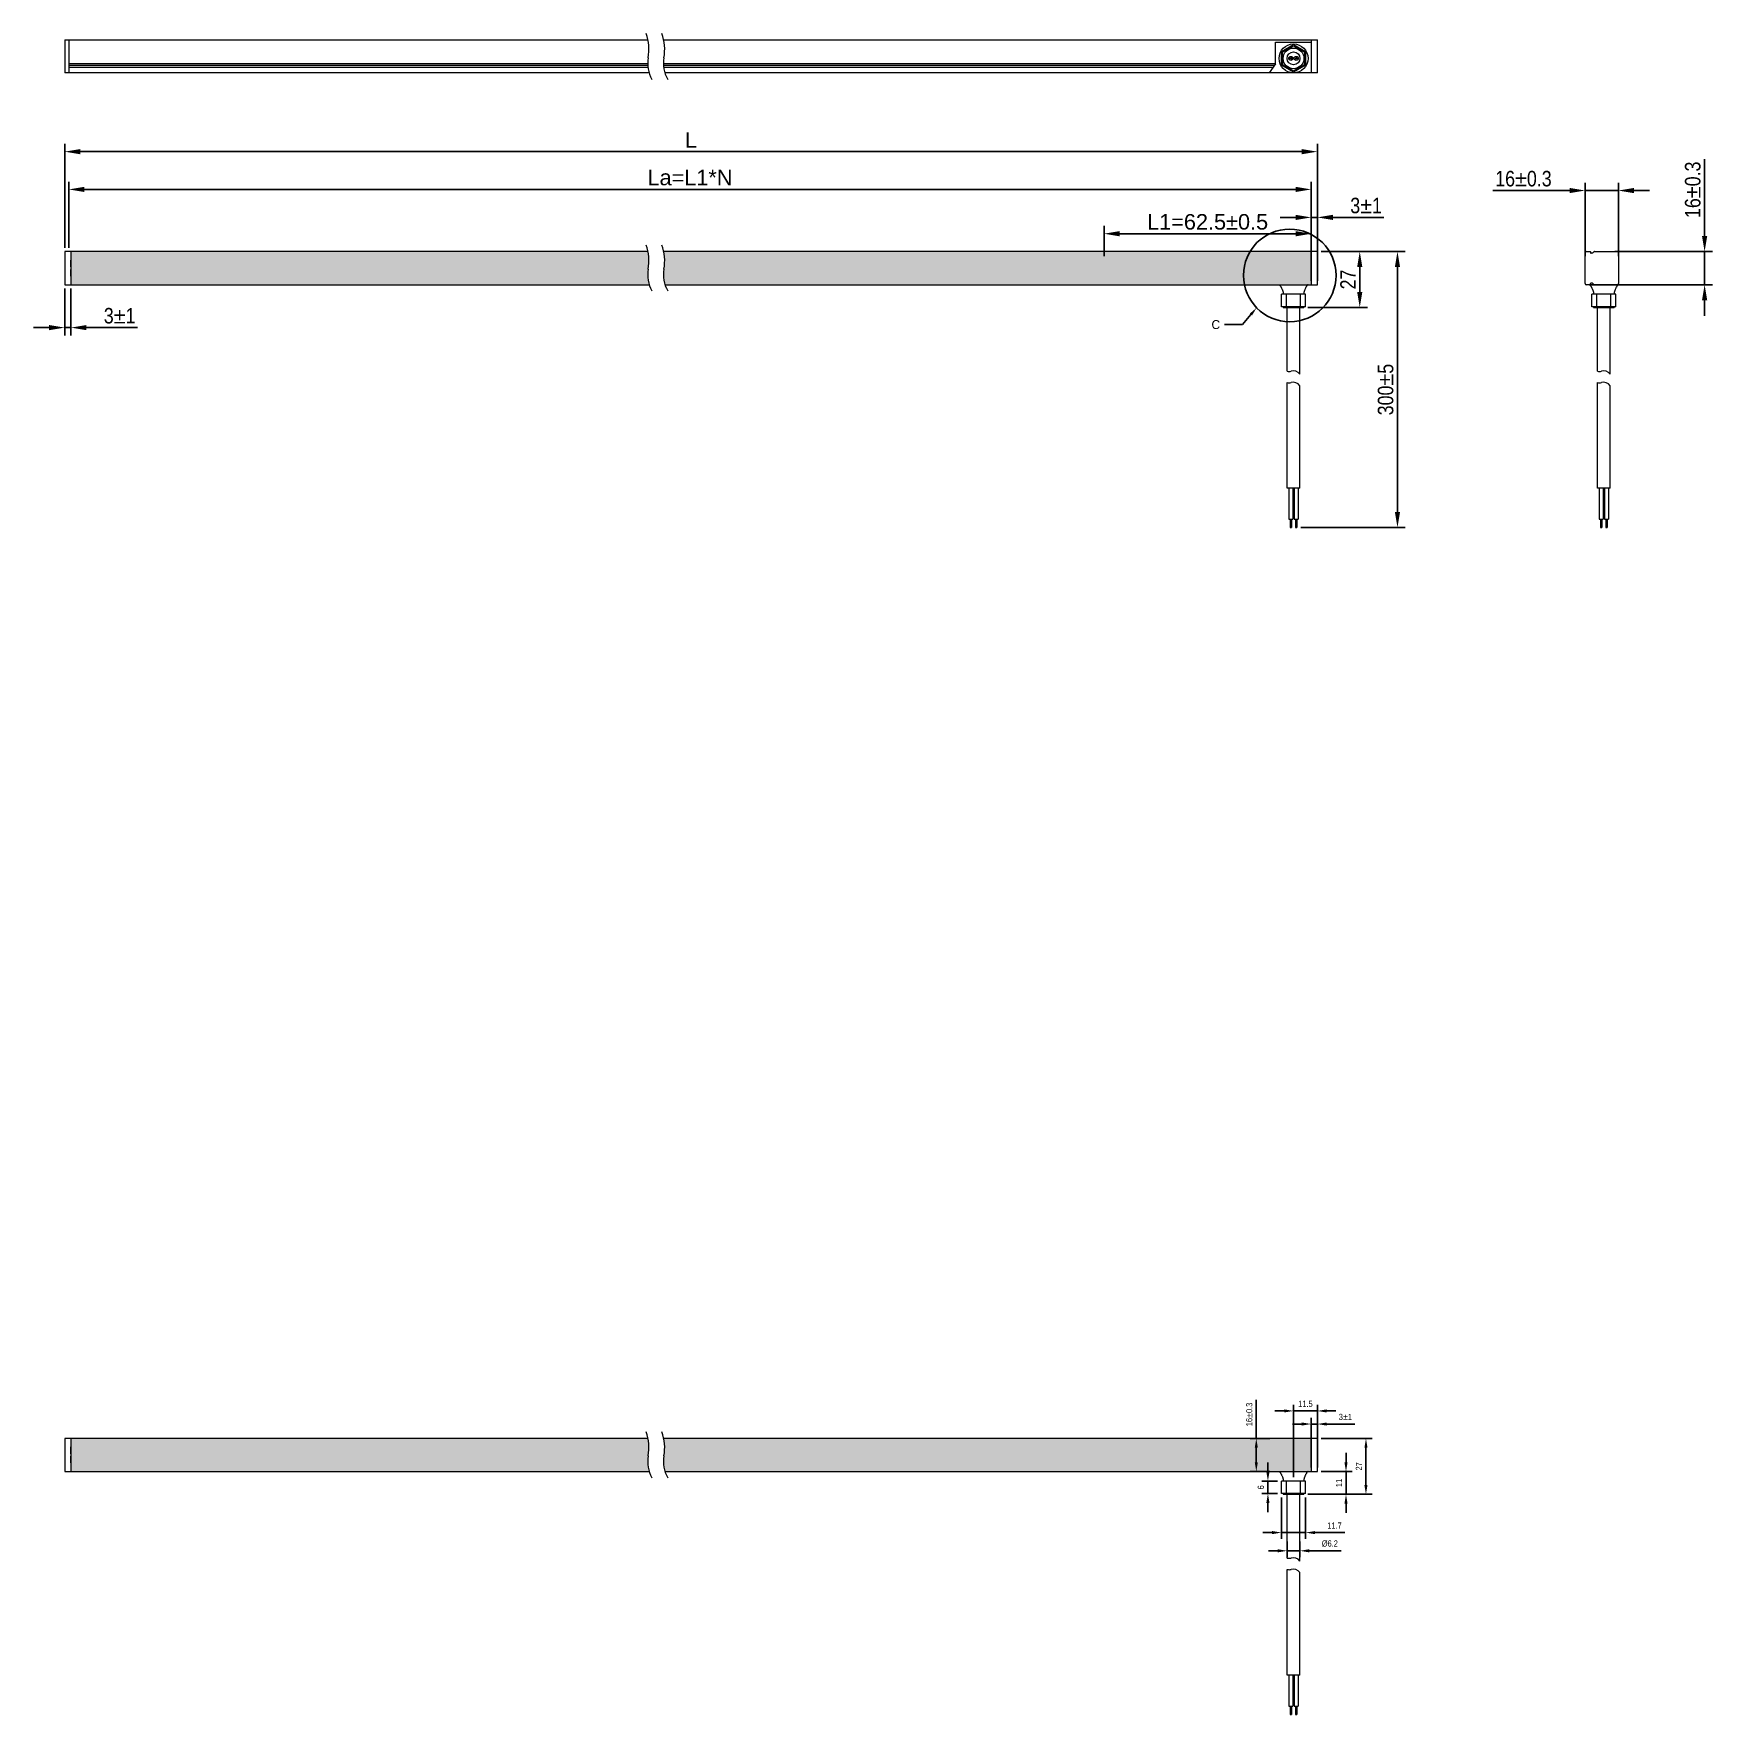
# Model space of a CAD drawing. Header units: millimetres. Extents: x 2374 to 4177, y -4614 to 869.
# Drawn here: x 2831 to 3641, y -4614 to -3802 of the extents above; entities that cross this region are included whole.
import ezdxf
from ezdxf import colors
from ezdxf.entities.mleader import LeaderData, LeaderLine
from ezdxf.math import Vec2, Vec3

# ---------------------------------------------------------------- set-up
doc = ezdxf.new("R2010")
doc.units = ezdxf.units.MM
doc.header["$LTSCALE"] = 0.2
doc.layers.add('02___PRT_ALL_AXES', color=7, linetype='Continuous')
doc.layers.add('0TXT', color=4, linetype='Continuous')
doc.styles.get("Standard").update_dxf_attribs({"font": 'ARIALN.TTF'})
doc.dimstyles.new('3', dxfattribs={"dimscale": 3, "dimtxt": 2.5, "dimasz": 2.5, "dimexe": 1.25, "dimexo": 0.625, "dimtad": 1, "dimdec": 1, "dimzin": 9, "dimtxsty": 'Standard', "dimcen": 2.5, "dimclrd": 142, "dimclre": 142, "dimclrt": 142, "dimadec": 0, "dimazin": 0, "dimtfac": 1, "dimtdec": 1, "dimtmove": 0, "dimatfit": 3, "dimfxl": 1, "dimarcsym": 0})

msp = doc.modelspace()

# ---------------------------------------------------------------- blocks, each defined once
blk = doc.blocks.new('*D9')
at = {"color": 142, "lineweight": -2, "transparency": 16777216}
for p, q in [((2845.63, -3905.03), (2845.63, -3854.9)), ((3450.63, -3905.03), (3450.63, -3854.9)), ((3443.13, -3858.65), (2853.13, -3858.65))]:
    blk.add_line(p, q, dxfattribs=at)
at = {"color": 142, "transparency": 16777216}
for points in [[(2853.13, -3857.4), (2853.13, -3859.9), (2845.63, -3858.65)], [(3443.13, -3857.4), (3443.13, -3859.9), (3450.63, -3858.65)]]:
    blk.add_solid(points, dxfattribs=at)
at = {"layer": 'Defpoints', "color": 0, "transparency": 16777216}
for p in [(2845.63, -3858.65), (2845.63, -3906.91), (3450.63, -3906.91)]:
    blk.add_point(p, dxfattribs=at)
at = {"color": 142, "lineweight": 0, "transparency": 16777216, "insert": (3148.13, -3853.03), "char_height": 7.5, "attachment_point": 5}
blk.add_mtext('{\\fArial|b0|i0|c0|p34;L}', dxfattribs=at)
blk = doc.blocks.new('*D10')
at = {"color": 142, "lineweight": -2, "transparency": 16777216}
for p, q in [((2847.63, -3905.03), (2847.63, -3873.15)), ((3440.13, -3876.9), (2855.13, -3876.9)), ((3447.63, -3905.03), (3447.63, -3873.15))]:
    blk.add_line(p, q, dxfattribs=at)
at = {"color": 142, "transparency": 16777216}
for points in [[(2855.13, -3875.65), (2855.13, -3878.15), (2847.63, -3876.9)], [(3440.13, -3875.65), (3440.13, -3878.15), (3447.63, -3876.9)]]:
    blk.add_solid(points, dxfattribs=at)
at = {"layer": 'Defpoints', "color": 0, "transparency": 16777216}
for p in [(2847.63, -3876.9), (2847.63, -3906.91), (3447.63, -3906.91)]:
    blk.add_point(p, dxfattribs=at)
at = {"color": 142, "lineweight": 0, "transparency": 16777216, "insert": (3147.63, -3871.19), "char_height": 7.5, "attachment_point": 5}
blk.add_mtext('{\\fArial|b0|i0|c0|p34;La=L1*N}', dxfattribs=at)
blk = doc.blocks.new('*D11')
at = {"color": 142, "lineweight": -2, "transparency": 16777216}
for p, q in [((3347.63, -3909.16), (3347.63, -3894.55)), ((3447.63, -3905.03), (3447.63, -3894.55)), ((3440.13, -3898.3), (3355.13, -3898.3))]:
    blk.add_line(p, q, dxfattribs=at)
at = {"color": 142, "transparency": 16777216}
for points in [[(3355.13, -3897.05), (3355.13, -3899.55), (3347.63, -3898.3)], [(3440.13, -3897.05), (3440.13, -3899.55), (3447.63, -3898.3)]]:
    blk.add_solid(points, dxfattribs=at)
at = {"layer": 'Defpoints', "color": 0, "transparency": 16777216}
for p in [(3347.63, -3898.3), (3347.63, -3911.04), (3447.63, -3906.91)]:
    blk.add_point(p, dxfattribs=at)
at = {"color": 142, "lineweight": 0, "transparency": 16777216, "insert": (3397.63, -3892.6), "char_height": 7.5, "attachment_point": 5}
blk.add_mtext('{\\fArial|b0|i0|c0|p34;L1=\\fArial|b0|i0|c204|p34;62.5±0\\fArial|b0|i0|c0|p34;.5}', dxfattribs=at)
blk = doc.blocks.new('*D14')
at = {"color": 142, "lineweight": -2, "transparency": 16777216}
for p, q in [((3452.5, -3906.91), (3493.08, -3906.91)), ((3489.33, -4032.72), (3489.33, -3914.41)), ((3442.68, -4040.22), (3493.08, -4040.22))]:
    blk.add_line(p, q, dxfattribs=at)
at = {"color": 142, "transparency": 16777216}
for points in [[(3488.08, -3914.41), (3490.58, -3914.41), (3489.33, -3906.91)], [(3488.08, -4032.72), (3490.58, -4032.72), (3489.33, -4040.22)]]:
    blk.add_solid(points, dxfattribs=at)
at = {"layer": 'Defpoints', "color": 0, "transparency": 16777216}
for p in [(3450.63, -3906.91), (3489.33, -3906.91), (3440.8, -4040.22)]:
    blk.add_point(p, dxfattribs=at)
at = {"color": 142, "lineweight": 0, "transparency": 16777216, "insert": (3483.62, -3973.56), "char_height": 7.5, "attachment_point": 5, "rotation": 90}
blk.add_mtext('300±5', dxfattribs=at)
blk = doc.blocks.new('*D15')
at = {"color": 142, "lineweight": -2, "transparency": 16777216}
for p, q in [((3452.5, -3906.91), (3474.86, -3906.91)), ((3471.11, -3926.41), (3471.11, -3914.41)), ((3446, -3933.91), (3474.86, -3933.91))]:
    blk.add_line(p, q, dxfattribs=at)
at = {"color": 142, "transparency": 16777216}
for points in [[(3469.86, -3914.41), (3472.36, -3914.41), (3471.11, -3906.91)], [(3469.86, -3926.41), (3472.36, -3926.41), (3471.11, -3933.91)]]:
    blk.add_solid(points, dxfattribs=at)
at = {"layer": 'Defpoints', "color": 0, "transparency": 16777216}
for p in [(3450.63, -3906.91), (3471.11, -3906.91), (3444.13, -3933.91)]:
    blk.add_point(p, dxfattribs=at)
at = {"color": 142, "lineweight": 0, "transparency": 16777216, "insert": (3465.46, -3920.41), "char_height": 7.5, "attachment_point": 5, "rotation": 90}
blk.add_mtext('27', dxfattribs=at)
blk = doc.blocks.new('*D50')
at = {"color": 142, "lineweight": -2, "transparency": 16777216}
for p, q in [((3572.5, -3877.43), (3535.33, -3877.43)), ((3580, -3909.2), (3580, -3873.68)), ((3596, -3877.43), (3580, -3877.43)), ((3596, -3909.2), (3596, -3873.68)), ((3603.5, -3877.43), (3611, -3877.43))]:
    blk.add_line(p, q, dxfattribs=at)
at = {"color": 142, "transparency": 16777216}
for points in [[(3572.5, -3876.18), (3572.5, -3878.68), (3580, -3877.43)], [(3603.5, -3876.18), (3603.5, -3878.68), (3596, -3877.43)]]:
    blk.add_solid(points, dxfattribs=at)
at = {"layer": 'Defpoints', "color": 0, "transparency": 16777216}
for p in [(3596, -3877.43), (3580, -3911.08), (3596, -3911.08)]:
    blk.add_point(p, dxfattribs=at)
at = {"color": 142, "transparency": 16777216, "insert": (3550.17, -3871.73), "char_height": 7.5, "attachment_point": 5}
blk.add_mtext('16±0.3', dxfattribs=at)
blk = doc.blocks.new('*D51')
at = {"color": 142, "lineweight": -2, "transparency": 16777216}
for p, q in [((3637.67, -3899.41), (3637.67, -3862.23)), ((3594.29, -3906.91), (3641.42, -3906.91)), ((3637.67, -3922.91), (3637.67, -3906.91)), ((3594.29, -3922.91), (3641.42, -3922.91)), ((3637.67, -3930.41), (3637.67, -3937.91))]:
    blk.add_line(p, q, dxfattribs=at)
at = {"color": 142, "transparency": 16777216}
for points in [[(3636.42, -3899.41), (3638.92, -3899.41), (3637.67, -3906.91)], [(3636.42, -3930.41), (3638.92, -3930.41), (3637.67, -3922.91)]]:
    blk.add_solid(points, dxfattribs=at)
at = {"layer": 'Defpoints', "color": 0, "transparency": 16777216}
for p in [(3592.42, -3906.91), (3592.42, -3922.91), (3637.67, -3922.91)]:
    blk.add_point(p, dxfattribs=at)
at = {"color": 142, "transparency": 16777216, "insert": (3631.97, -3877.07), "char_height": 7.5, "attachment_point": 5, "rotation": 90}
blk.add_mtext('16±0.3', dxfattribs=at)
blk = doc.blocks.new('*D52')
at = {"color": 142, "lineweight": -2, "transparency": 16777216}
for p, q in [((2845.63, -3924.78), (2845.63, -3947.4)), ((2848.63, -3924.78), (2848.63, -3947.4)), ((2838.13, -3943.65), (2830.63, -3943.65)), ((2845.63, -3943.65), (2848.63, -3943.65)), ((2856.13, -3943.65), (2880.74, -3943.65))]:
    blk.add_line(p, q, dxfattribs=at)
at = {"color": 142, "transparency": 16777216}
for points in [[(2838.13, -3942.4), (2838.13, -3944.9), (2845.63, -3943.65)], [(2856.13, -3942.4), (2856.13, -3944.9), (2848.63, -3943.65)]]:
    blk.add_solid(points, dxfattribs=at)
at = {"layer": 'Defpoints', "color": 0, "transparency": 16777216}
for p in [(2845.63, -3922.91), (2848.63, -3922.91), (2848.63, -3943.65)]:
    blk.add_point(p, dxfattribs=at)
at = {"color": 142, "transparency": 16777216, "insert": (2872.18, -3937.95), "char_height": 7.5, "attachment_point": 5}
blk.add_mtext('3±1', dxfattribs=at)
blk = doc.blocks.new('*D53')
at = {"color": 142, "lineweight": -2, "transparency": 16777216}
for p, q in [((3447.63, -3921.03), (3447.63, -3886.66)), ((3450.63, -3921.03), (3450.63, -3886.66)), ((3440.13, -3890.41), (3432.63, -3890.41)), ((3447.63, -3890.41), (3450.63, -3890.41)), ((3458.13, -3890.41), (3482.74, -3890.41))]:
    blk.add_line(p, q, dxfattribs=at)
at = {"color": 142, "transparency": 16777216}
for points in [[(3440.13, -3889.16), (3440.13, -3891.66), (3447.63, -3890.41)], [(3458.13, -3889.16), (3458.13, -3891.66), (3450.63, -3890.41)]]:
    blk.add_solid(points, dxfattribs=at)
at = {"layer": 'Defpoints', "color": 0, "transparency": 16777216}
for p in [(3450.63, -3890.41), (3447.63, -3922.91), (3450.63, -3922.91)]:
    blk.add_point(p, dxfattribs=at)
at = {"color": 142, "transparency": 16777216, "insert": (3474.18, -3884.71), "char_height": 7.5, "attachment_point": 5}
blk.add_mtext('3±1', dxfattribs=at)
blk = doc.blocks.new('*D55')
at = {"color": 142, "lineweight": -2, "transparency": 16777216}
for p, q in [((3452.5, -4480.2), (3477.11, -4480.2)), ((3474.11, -4502.7), (3474.11, -4484.7)), ((3446, -4507.2), (3477.11, -4507.2))]:
    blk.add_line(p, q, dxfattribs=at)
at = {"color": 142, "transparency": 16777216}
for points in [[(3473.36, -4484.7), (3474.86, -4484.7), (3474.11, -4480.2)], [(3473.36, -4502.7), (3474.86, -4502.7), (3474.11, -4507.2)]]:
    blk.add_solid(points, dxfattribs=at)
at = {"layer": 'Defpoints', "color": 0, "transparency": 16777216}
for p in [(3450.63, -4480.2), (3474.11, -4480.2), (3444.13, -4507.2)]:
    blk.add_point(p, dxfattribs=at)
at = {"color": 142, "lineweight": 0, "transparency": 16777216, "insert": (3470.72, -4493.7), "char_height": 3, "attachment_point": 5, "rotation": 90}
blk.add_mtext('27', dxfattribs=at)
blk = doc.blocks.new('*D54')
at = {"color": 142, "lineweight": -2, "transparency": 16777216}
for p, q in [((3443.13, -4473.26), (3438.63, -4473.26)), ((3447.63, -4494.32), (3447.63, -4470.26)), ((3447.63, -4473.26), (3450.63, -4473.26)), ((3450.63, -4494.32), (3450.63, -4470.26)), ((3455.13, -4473.26), (3468.72, -4473.26))]:
    blk.add_line(p, q, dxfattribs=at)
at = {"color": 142, "transparency": 16777216}
for points in [[(3443.13, -4472.51), (3443.13, -4474.01), (3447.63, -4473.26)], [(3455.13, -4472.51), (3455.13, -4474.01), (3450.63, -4473.26)]]:
    blk.add_solid(points, dxfattribs=at)
at = {"layer": 'Defpoints', "color": 0, "transparency": 16777216}
for p in [(3450.63, -4473.26), (3447.63, -4496.2), (3450.63, -4496.2)]:
    blk.add_point(p, dxfattribs=at)
at = {"color": 142, "lineweight": 0, "transparency": 16777216, "insert": (3464.17, -4469.86), "char_height": 3, "attachment_point": 5}
blk.add_mtext('3±1', dxfattribs=at)
blk = doc.blocks.new('*D56')
at = {"color": 142, "lineweight": -2, "transparency": 16777216}
for p, q in [((3426.76, -4496.33), (3426.76, -4491.83)), ((3431.42, -4500.83), (3423.76, -4500.83)), ((3426.76, -4500.83), (3426.76, -4506.83)), ((3431.42, -4506.83), (3423.76, -4506.83)), ((3426.76, -4511.33), (3426.76, -4515.83))]:
    blk.add_line(p, q, dxfattribs=at)
at = {"color": 142, "transparency": 16777216}
for points in [[(3426.01, -4496.33), (3427.51, -4496.33), (3426.76, -4500.83)], [(3426.01, -4511.33), (3427.51, -4511.33), (3426.76, -4506.83)]]:
    blk.add_solid(points, dxfattribs=at)
at = {"layer": 'Defpoints', "color": 0, "transparency": 16777216}
for p in [(3433.3, -4500.83), (3426.76, -4506.83), (3433.3, -4506.83)]:
    blk.add_point(p, dxfattribs=at)
at = {"color": 142, "lineweight": 0, "transparency": 16777216, "insert": (3423.35, -4503.83), "char_height": 3, "attachment_point": 5, "rotation": 90}
blk.add_mtext('6', dxfattribs=at)
blk = doc.blocks.new('*D57')
at = {"color": 142, "lineweight": -2, "transparency": 16777216}
for p, q in [((3439.14, -4498.95), (3439.14, -4463.93)), ((3450.63, -4494.32), (3450.63, -4463.93)), ((3434.64, -4466.93), (3430.14, -4466.93)), ((3450.63, -4466.93), (3439.14, -4466.93)), ((3455.13, -4466.93), (3459.63, -4466.93))]:
    blk.add_line(p, q, dxfattribs=at)
at = {"color": 142, "transparency": 16777216}
for points in [[(3434.64, -4466.18), (3434.64, -4467.68), (3439.14, -4466.93)], [(3455.13, -4466.18), (3455.13, -4467.68), (3450.63, -4466.93)]]:
    blk.add_solid(points, dxfattribs=at)
at = {"layer": 'Defpoints', "color": 0, "transparency": 16777216}
for p in [(3439.14, -4466.93), (3450.63, -4496.2), (3439.14, -4500.83)]:
    blk.add_point(p, dxfattribs=at)
at = {"color": 142, "lineweight": 0, "transparency": 16777216, "insert": (3444.88, -4463.52), "char_height": 3, "attachment_point": 5}
blk.add_mtext('11.5', dxfattribs=at)
blk = doc.blocks.new('*D58')
at = {"color": 142, "lineweight": -2, "transparency": 16777216}
for p, q in [((3436.03, -4530.02), (3436.03, -4537.49)), ((3442.23, -4530.02), (3442.23, -4537.49)), ((3431.53, -4534.49), (3427.03, -4534.49)), ((3436.03, -4534.49), (3442.23, -4534.49)), ((3446.73, -4534.49), (3462.1, -4534.49))]:
    blk.add_line(p, q, dxfattribs=at)
at = {"color": 142, "transparency": 16777216}
for points in [[(3431.53, -4533.74), (3431.53, -4535.24), (3436.03, -4534.49)], [(3446.73, -4533.74), (3446.73, -4535.24), (3442.23, -4534.49)]]:
    blk.add_solid(points, dxfattribs=at)
at = {"layer": 'Defpoints', "color": 0, "transparency": 16777216}
for p in [(3436.03, -4528.15), (3442.23, -4528.15), (3442.23, -4534.49)]:
    blk.add_point(p, dxfattribs=at)
at = {"color": 142, "lineweight": 0, "transparency": 16777216, "insert": (3456.66, -4531), "char_height": 3, "attachment_point": 5}
blk.add_mtext('Ø6.2', dxfattribs=at)
blk = doc.blocks.new('*D59')
at = {"color": 142, "lineweight": -2, "transparency": 16777216}
for p, q in [((3433.3, -4508.7), (3433.3, -4528.7)), ((3444.95, -4508.7), (3444.95, -4528.7)), ((3428.8, -4525.7), (3424.3, -4525.7)), ((3433.3, -4525.7), (3444.95, -4525.7)), ((3449.45, -4525.7), (3463.86, -4525.7))]:
    blk.add_line(p, q, dxfattribs=at)
at = {"color": 142, "transparency": 16777216}
for points in [[(3428.8, -4524.95), (3428.8, -4526.45), (3433.3, -4525.7)], [(3449.45, -4524.95), (3449.45, -4526.45), (3444.95, -4525.7)]]:
    blk.add_solid(points, dxfattribs=at)
at = {"layer": 'Defpoints', "color": 0, "transparency": 16777216}
for p in [(3433.3, -4506.83), (3444.95, -4506.83), (3444.95, -4525.7)]:
    blk.add_point(p, dxfattribs=at)
at = {"color": 142, "lineweight": 0, "transparency": 16777216, "insert": (3458.91, -4522.32), "char_height": 3, "attachment_point": 5}
blk.add_mtext('11.7', dxfattribs=at)
blk = doc.blocks.new('*D60')
at = {"color": 142, "lineweight": -2, "transparency": 16777216}
for p, q in [((3464.47, -4491.7), (3464.47, -4487.2)), ((3452.5, -4496.2), (3467.47, -4496.2)), ((3464.47, -4496.2), (3464.47, -4507.2)), ((3446, -4507.2), (3467.47, -4507.2)), ((3464.47, -4511.7), (3464.47, -4516.2))]:
    blk.add_line(p, q, dxfattribs=at)
at = {"color": 142, "transparency": 16777216}
for points in [[(3463.72, -4491.7), (3465.22, -4491.7), (3464.47, -4496.2)], [(3463.72, -4511.7), (3465.22, -4511.7), (3464.47, -4507.2)]]:
    blk.add_solid(points, dxfattribs=at)
at = {"layer": 'Defpoints', "color": 0, "transparency": 16777216}
for p in [(3450.63, -4496.2), (3444.13, -4507.2), (3464.47, -4507.2)]:
    blk.add_point(p, dxfattribs=at)
at = {"color": 142, "lineweight": 0, "transparency": 16777216, "insert": (3461.09, -4501.7), "char_height": 3, "attachment_point": 5, "rotation": 90}
blk.add_mtext('11', dxfattribs=at)
blk = doc.blocks.new('*D61')
at = {"color": 142, "lineweight": -2, "transparency": 16777216}
for p, q in [((3421.15, -4480.2), (3421.15, -4461.57)), ((3427.61, -4480.2), (3418.15, -4480.2)), ((3421.15, -4491.7), (3421.15, -4484.7)), ((3427.61, -4496.2), (3418.15, -4496.2))]:
    blk.add_line(p, q, dxfattribs=at)
at = {"color": 142, "transparency": 16777216}
for points in [[(3420.4, -4484.7), (3421.9, -4484.7), (3421.15, -4480.2)], [(3420.4, -4491.7), (3421.9, -4491.7), (3421.15, -4496.2)]]:
    blk.add_solid(points, dxfattribs=at)
at = {"layer": 'Defpoints', "color": 0, "transparency": 16777216}
for p in [(3429.49, -4480.2), (3421.15, -4496.2), (3429.49, -4496.2)]:
    blk.add_point(p, dxfattribs=at)
at = {"color": 142, "lineweight": 0, "transparency": 16777216, "insert": (3417.74, -4468.64), "char_height": 3, "attachment_point": 5, "rotation": 90}
blk.add_mtext('16±0.3', dxfattribs=at)

# ---------------------------------------------------------------- dimensions: what is measured, and where the dimension line sits
at = {"lineweight": 0}
for base, p1, p2, angle, text, picture, middle in [((2845.63, -3858.65), (3450.63, -3906.91), (2845.63, -3906.91), 180, '{\\fArial|b0|i0|c0|p34;L}', '*D9', (3148.13, -3853.03)), ((2847.63, -3876.9), (3447.63, -3906.91), (2847.63, -3906.91), 180, '{\\fArial|b0|i0|c0|p34;La=L1*N}', '*D10', (3147.63, -3871.19)), ((3347.63, -3898.3), (3447.63, -3906.91), (3347.63, -3911.04), 180, '{\\fArial|b0|i0|c0|p34;L1=\\fArial|b0|i0|c204|p34;62.5±0\\fArial|b0|i0|c0|p34;.5}', '*D11', (3397.63, -3892.6)), ((3489.33, -3906.91), (3440.8, -4040.22), (3450.63, -3906.91), 90, '300±5', '*D14', (3483.62, -3973.56))]:
    dim = msp.add_linear_dim(base=base, p1=p1, p2=p2, angle=angle, text=text, dimstyle='3', override={"dimdsep": 46}, dxfattribs=at)
    dim.commit()
    dim.dimension.update_dxf_attribs({"geometry": picture, "text_midpoint": middle})
dim = msp.add_linear_dim(base=(3637.67, -3922.91), p1=(3592.42, -3906.91), p2=(3592.42, -3922.91), angle=90, text='<>±0.3', dimstyle='3', override={"dimdsep": 46})
dim.commit()
dim.dimension.update_dxf_attribs({"geometry": '*D51', "text_midpoint": (3637.67, -3877.07), "dimtype": 160})
dim = msp.add_linear_dim(base=(3596, -3877.43), p1=(3580, -3911.08), p2=(3596, -3911.08), text='<>±0.3', dimstyle='3', override={"dimdsep": 46})
dim.commit()
dim.dimension.update_dxf_attribs({"geometry": '*D50', "text_midpoint": (3550.17, -3877.43), "dimtype": 160})
for base, p1, p2, picture, middle in [((3450.63, -3890.41), (3447.63, -3922.91), (3450.63, -3922.91), '*D53', (3474.18, -3884.71)), ((2848.63, -3943.65), (2845.63, -3922.91), (2848.63, -3922.91), '*D52', (2872.18, -3937.95))]:
    dim = msp.add_linear_dim(base=base, p1=p1, p2=p2, text='<>±1', dimstyle='3', override={"dimdsep": 46})
    dim.commit()
    dim.dimension.update_dxf_attribs({"geometry": picture, "text_midpoint": middle})
for base, p1, p2, override, picture, middle in [((3471.11, -3906.91), (3444.13, -3933.91), (3450.63, -3906.91), {"dimdsep": 46}, '*D15', (3465.46, -3920.41)), ((3474.11, -4480.2), (3444.13, -4507.2), (3450.63, -4480.2), {"dimtxt": 1, "dimasz": 1.5, "dimexe": 1, "dimdsep": 46}, '*D55', (3470.72, -4493.7)), ((3464.47, -4507.2), (3450.63, -4496.2), (3444.13, -4507.2), {"dimtxt": 1, "dimasz": 1.5, "dimexe": 1, "dimdsep": 46}, '*D60', (3461.09, -4501.7)), ((3426.76, -4506.83), (3433.3, -4500.83), (3433.3, -4506.83), {"dimtxt": 1, "dimasz": 1.5, "dimexe": 1, "dimdsep": 46}, '*D56', (3423.35, -4503.83))]:
    dim = msp.add_linear_dim(base=base, p1=p1, p2=p2, angle=90, dimstyle='3', override=override, dxfattribs=at)
    dim.commit()
    dim.dimension.update_dxf_attribs({"geometry": picture, "text_midpoint": middle})
dim = msp.add_linear_dim(base=(3421.15, -4496.2), p1=(3429.49, -4480.2), p2=(3429.49, -4496.2), angle=90, text='<>±0.3', dimstyle='3', override={"dimtxt": 1, "dimasz": 1.5, "dimexe": 1, "dimdsep": 46}, dxfattribs=at)
dim.commit()
dim.dimension.update_dxf_attribs({"geometry": '*D61', "text_midpoint": (3421.15, -4468.64), "dimtype": 160})
dim = msp.add_linear_dim(base=(3439.14, -4466.93), p1=(3450.63, -4496.2), p2=(3439.14, -4500.83), dimstyle='3', override={"dimtxt": 1, "dimasz": 1.5, "dimexe": 1, "dimdsep": 46}, dxfattribs=at)
dim.commit()
dim.dimension.update_dxf_attribs({"geometry": '*D57', "text_midpoint": (3444.88, -4463.52)})
for base, p1, p2, text, picture, middle in [((3450.63, -4473.26), (3447.63, -4496.2), (3450.63, -4496.2), '<>±1', '*D54', (3464.17, -4469.86)), ((3442.23, -4534.49), (3436.03, -4528.15), (3442.23, -4528.15), 'Ø<>', '*D58', (3456.66, -4531))]:
    dim = msp.add_linear_dim(base=base, p1=p1, p2=p2, text=text, dimstyle='3', override={"dimtxt": 1, "dimasz": 1.5, "dimexe": 1, "dimdsep": 46}, dxfattribs=at)
    dim.commit()
    dim.dimension.update_dxf_attribs({"geometry": picture, "text_midpoint": middle})
dim = msp.add_linear_dim(base=(3444.953, -4525.7017), p1=(3433.2973, -4506.8264), p2=(3444.953, -4506.8264), dimstyle='3', override={"dimtxt": 1, "dimasz": 1.5, "dimexe": 1, "dimdsep": 46}, dxfattribs=at)
dim.commit()
dim.dimension.update_dxf_attribs({"geometry": '*D59', "text_midpoint": (3458.9078, -4525.7017), "dimtype": 160})

# ---------------------------------------------------------------- hatches: boundary and pattern name
at = {"lineweight": 0}
h = msp.add_hatch(dxfattribs=at)
h.set_pattern_fill('DOTS', color=2)
h.paths.add_polyline_path([(3134.94, -3906.91, -0.09806), (3135.06, -3915.4, 0.123604), (3135.55, -3922.91), (3447.63, -3922.91), (3447.63, -3906.91)])
h.paths.add_polyline_path([(3127.93, -3922.91, -0.123604), (3127.45, -3915.4, 0.09806), (3127.33, -3906.91), (2848.63, -3906.91), (2848.63, -3922.91)])
h = msp.add_hatch(dxfattribs=at)
h.set_pattern_fill('DOTS', color=2)
h.paths.add_polyline_path([(3134.94, -4480.2, -0.09806), (3135.06, -4488.69, 0.123604), (3135.55, -4496.2), (3447.63, -4496.2), (3447.63, -4480.2)])
h.paths.add_polyline_path([(3127.93, -4496.2, -0.123604), (3127.45, -4488.69, 0.09806), (3127.33, -4480.2), (2848.63, -4480.2), (2848.63, -4496.2)])

# ---------------------------------------------------------------- linework, layer by layer
at = {"color": 7, "linetype": 'Continuous', "lineweight": 0}
for p, q in [((2845.63, -3804.61), (3127.29, -3804.61)), ((2845.63, -3804.61), (2845.63, -3820.61)), ((2847.63, -3804.61), (2847.63, -3820.61)), ((3134.9, -3804.61), (3450.63, -3804.61)), ((3447.63, -3804.61), (3447.63, -3820.61)), ((3450.63, -3820.61), (3450.63, -3804.61)), ((3127.88, -3820.61), (2845.63, -3820.61)), ((3127.2, -3816.31), (2847.63, -3816.31)), ((3127.22, -3817.01), (2847.63, -3817.01)), ((3127.32, -3818.01), (2847.63, -3818.01)), ((3430.4, -3816.31), (3134.81, -3816.31)), ((3429.89, -3817.01), (3134.84, -3817.01)), ((3429.17, -3818.01), (3134.93, -3818.01)), ((3450.63, -3820.61), (3135.49, -3820.61)), ((3127.33, -3906.91), (2845.63, -3906.91)), ((2845.63, -3906.91), (2845.63, -3922.91)), ((2848.63, -3906.91), (2848.63, -3922.91)), ((2848.63, -3914.31), (2848.63, -3911.04)), ((3450.63, -3906.91), (3134.94, -3906.91)), ((3447.63, -3906.91), (3447.63, -3922.91)), ((3450.63, -3922.91), (3450.63, -3906.91)), ((3580, -3922.41), (3580, -3907.41)), ((3580.5, -3906.91), (3582.4, -3906.91)), ((3584.3, -3906.91), (3595.5, -3906.91)), ((3596, -3907.41), (3596, -3922.41)), ((2848.63, -3918.78), (2848.63, -3915.51)), ((2845.63, -3922.91), (3127.93, -3922.91)), ((3135.55, -3922.91), (3450.63, -3922.91)), ((3434.13, -3926.91), (3434.13, -3927.54)), ((3444.13, -3926.91), (3444.13, -3927.54)), ((3582.4, -3922.91), (3580.5, -3922.91)), ((3584, -3926.91), (3584, -3927.54)), ((3595.5, -3922.91), (3584.3, -3922.91)), ((3594, -3926.91), (3594, -3927.54)), ((3434.13, -3933.54), (3434.13, -3933.91)), ((3444.13, -3933.54), (3444.13, -3933.91)), ((3584, -3933.54), (3584, -3933.91)), ((3594, -3933.54), (3594, -3933.91)), ((3127.33, -4480.2), (2845.63, -4480.2)), ((2845.63, -4480.2), (2845.63, -4496.2)), ((2848.63, -4480.2), (2848.63, -4496.2)), ((3450.63, -4480.2), (3134.94, -4480.2)), ((3447.63, -4480.2), (3447.63, -4496.2)), ((3450.63, -4496.2), (3450.63, -4480.2)), ((2848.63, -4487.6), (2848.63, -4484.32)), ((2848.63, -4492.07), (2848.63, -4488.8)), ((2845.63, -4496.2), (3127.93, -4496.2)), ((3135.55, -4496.2), (3450.63, -4496.2)), ((3434.13, -4500.2), (3434.13, -4500.83)), ((3444.13, -4500.2), (3444.13, -4500.83)), ((3434.13, -4506.83), (3434.13, -4507.2)), ((3444.13, -4506.83), (3444.13, -4507.2))]:
    msp.add_line(p, q, dxfattribs=at)
at = {"lineweight": 0}
for p, q in [((3430.4, -3816.31), (3430.4, -3805.78)), ((3430.4, -3805.78), (3447.63, -3805.78)), ((3430.4, -3816.31), (3427.29, -3820.61)), ((3582.6, -3907.11), (3582.6, -3907.51)), ((3583.45, -3907.71), (3582.8, -3907.71)), ((3584.3, -3906.91), (3583.45, -3907.71)), ((3584.5, -3906.91), (3584.3, -3906.91)), ((3433.3, -3933.54), (3433.3, -3927.54)), ((3444.95, -3927.54), (3433.33, -3927.54)), ((3435.68, -3933.54), (3435.68, -3927.54)), ((3442.57, -3933.54), (3442.57, -3927.54)), ((3444.95, -3933.54), (3444.95, -3927.54)), ((3582.6, -3922.71), (3582.6, -3922.31)), ((3583.45, -3922.11), (3582.8, -3922.11)), ((3583.18, -3933.54), (3583.18, -3927.54)), ((3594.83, -3927.54), (3583.21, -3927.54)), ((3584.3, -3922.91), (3583.45, -3922.11)), ((3584.5, -3922.91), (3584.3, -3922.91)), ((3585.56, -3933.54), (3585.56, -3927.54)), ((3592.45, -3933.54), (3592.45, -3927.54)), ((3594.83, -3933.54), (3594.83, -3927.54)), ((3444.95, -3933.54), (3433.3, -3933.54)), ((3594.83, -3933.54), (3583.18, -3933.54)), ((3433.3, -4506.83), (3433.3, -4500.83)), ((3444.95, -4500.83), (3433.33, -4500.83)), ((3435.68, -4506.83), (3435.68, -4500.83)), ((3442.57, -4506.83), (3442.57, -4500.83)), ((3444.95, -4506.83), (3444.95, -4500.83)), ((3444.95, -4506.83), (3433.3, -4506.83))]:
    msp.add_line(p, q, dxfattribs=at)
msp.add_line((3582, -3922.91), (3596, -3922.91))
for points in [[(3439.13, -3806.96), (3444.88, -3810.29), (3444.88, -3816.93), (3439.13, -3820.25), (3433.37, -3816.93), (3433.37, -3810.29)], [(3439.13, -3807.54), (3444.38, -3810.57), (3444.38, -3816.64), (3439.13, -3819.67), (3433.87, -3816.64), (3433.87, -3810.57)]]:
    msp.add_lwpolyline(points, close=True, dxfattribs=at)
msp.add_circle((3439.13, -3813.61), 7, dxfattribs=at)
msp.add_circle((3437.29, -3918.42), 22.36)
for centre, radius, start, end in [((3105.94, -3809.34), 21.87, 349.61102, 20.62121), ((3113.55, -3809.34), 21.87, 349.61102, 20.62121), ((3142.64, -3816.07), 15.44, 169.61102, 209.84749), ((3150.25, -3816.07), 15.44, 169.61102, 209.84749), ((3105.94, -3911.46), 21.87, 349.61102, 20.62121), ((3113.55, -3911.46), 21.87, 349.61102, 20.62121), ((3582.4, -3907.11), 0.2, 0, 90), ((3582.8, -3907.51), 0.2, 180, 270), ((3142.64, -3918.19), 15.44, 169.61102, 209.84749), ((3150.25, -3918.19), 15.44, 169.61102, 209.84749), ((3582.4, -3922.71), 0.2, 270, 0), ((3582.8, -3922.31), 0.2, 90, 180), ((3436.97, -3961.39), 3.43, 253.96804, 286.03196), ((3439.01, -3968.49), 3.95, 35.61205, 106.03196), ((3586.85, -3961.39), 3.43, 253.96804, 286.03196), ((3588.89, -3968.49), 3.95, 35.61205, 106.03196), ((3436.97, -3966.91), 3.43, 253.96804, 286.03196), ((3439.01, -3974.01), 3.95, 35.61205, 106.03196), ((3586.85, -3966.91), 3.43, 253.96804, 286.03196), ((3588.89, -3974.01), 3.95, 35.61205, 106.03196), ((3105.94, -4484.75), 21.87, 349.61102, 20.62121), ((3113.55, -4484.75), 21.87, 349.61102, 20.62121), ((3142.64, -4491.48), 15.44, 169.61102, 209.84749), ((3150.25, -4491.48), 15.44, 169.61102, 209.84749), ((3436.97, -4534.68), 3.43, 253.96804, 286.03196), ((3439.01, -4541.78), 3.95, 35.61205, 106.03196), ((3436.97, -4540.2), 3.43, 253.96804, 286.03196), ((3439.01, -4547.3), 3.95, 35.61205, 106.03196)]:
    msp.add_arc(centre, radius, start, end, dxfattribs=at)
at = {"color": 7, "linetype": 'Continuous', "lineweight": 0}
for centre, start, end in [((3580.5, -3907.41), 90, 180), ((3595.5, -3907.41), 0, 90), ((3580.5, -3922.41), 180, 270), ((3595.5, -3922.41), 270, 0)]:
    msp.add_arc(centre, 0.5, start, end, dxfattribs=at)
for points in [[(3432.13, -3922.91), (3432.15, -3922.91), (3432.2, -3922.92), (3432.28, -3922.97), (3432.37, -3923.04), (3432.46, -3923.14), (3432.58, -3923.27), (3432.71, -3923.45), (3432.86, -3923.68), (3433, -3923.91), (3433.18, -3924.23), (3433.4, -3924.64), (3433.63, -3925.16), (3433.81, -3925.61), (3433.93, -3925.98), (3434.02, -3926.27), (3434.09, -3926.58), (3434.13, -3926.79), (3434.13, -3926.91)], [(3446.13, -3922.91), (3446.1, -3922.91), (3446.05, -3922.92), (3445.97, -3922.97), (3445.88, -3923.04), (3445.79, -3923.14), (3445.67, -3923.27), (3445.54, -3923.45), (3445.39, -3923.68), (3445.25, -3923.91), (3445.07, -3924.23), (3444.85, -3924.64), (3444.62, -3925.16), (3444.44, -3925.61), (3444.32, -3925.98), (3444.23, -3926.27), (3444.16, -3926.58), (3444.13, -3926.79), (3444.13, -3926.91)], [(3582, -3922.91), (3582.03, -3922.91), (3582.08, -3922.92), (3582.16, -3922.97), (3582.25, -3923.04), (3582.34, -3923.14), (3582.45, -3923.27), (3582.59, -3923.45), (3582.74, -3923.68), (3582.88, -3923.91), (3583.06, -3924.23), (3583.28, -3924.64), (3583.51, -3925.16), (3583.69, -3925.61), (3583.81, -3925.98), (3583.9, -3926.27), (3583.97, -3926.58), (3584, -3926.79), (3584, -3926.91)], [(3596, -3922.91), (3595.98, -3922.91), (3595.93, -3922.92), (3595.85, -3922.97), (3595.76, -3923.04), (3595.67, -3923.14), (3595.55, -3923.27), (3595.42, -3923.45), (3595.27, -3923.68), (3595.13, -3923.91), (3594.95, -3924.23), (3594.73, -3924.64), (3594.5, -3925.16), (3594.32, -3925.61), (3594.2, -3925.98), (3594.11, -3926.27), (3594.04, -3926.58), (3594, -3926.79), (3594, -3926.91)], [(3432.13, -4496.2), (3432.15, -4496.2), (3432.2, -4496.21), (3432.28, -4496.26), (3432.37, -4496.33), (3432.46, -4496.42), (3432.58, -4496.56), (3432.71, -4496.74), (3432.86, -4496.96), (3433, -4497.2), (3433.18, -4497.52), (3433.4, -4497.93), (3433.63, -4498.45), (3433.81, -4498.89), (3433.93, -4499.27), (3434.02, -4499.56), (3434.09, -4499.87), (3434.13, -4500.08), (3434.13, -4500.2)], [(3446.13, -4496.2), (3446.1, -4496.2), (3446.05, -4496.21), (3445.97, -4496.26), (3445.88, -4496.33), (3445.79, -4496.42), (3445.67, -4496.56), (3445.54, -4496.74), (3445.39, -4496.96), (3445.25, -4497.2), (3445.07, -4497.52), (3444.85, -4497.93), (3444.62, -4498.45), (3444.44, -4498.89), (3444.32, -4499.27), (3444.23, -4499.56), (3444.16, -4499.87), (3444.13, -4500.08), (3444.13, -4500.2)]]:
    msp.add_open_spline(points, degree=3, knots=[0, 0, 0, 0, 0.016944, 0.031988, 0.061098, 0.09003, 0.119037, 0.177444, 0.236415, 0.295919, 0.35593, 0.477436, 0.601063, 0.727317, 0.791817, 0.857704, 0.925913, 1, 1, 1, 1], dxfattribs=at)
at = {"layer": '02___PRT_ALL_AXES', "color": 7, "linetype": 'Continuous', "lineweight": 0}
for p, q in [((3434.13, -3933.91), (3444.13, -3933.91)), ((3436.03, -3964.69), (3436.03, -3933.91)), ((3442.23, -3966.19), (3442.23, -3933.91)), ((3584, -3933.91), (3594, -3933.91)), ((3585.9, -3964.69), (3585.9, -3933.91)), ((3592.1, -3966.19), (3592.1, -3933.91)), ((3436.03, -4021.22), (3436.03, -3970.21)), ((3442.23, -4021.22), (3442.23, -3971.71)), ((3585.9, -4021.22), (3585.9, -3970.21)), ((3592.1, -4021.22), (3592.1, -3971.71)), ((3442.23, -4021.22), (3436.03, -4021.22)), ((3436.83, -4021.22), (3436.83, -4036.22)), ((3438.83, -4021.22), (3438.83, -4036.22)), ((3439.43, -4021.22), (3439.43, -4036.22)), ((3441.43, -4021.22), (3441.43, -4036.22)), ((3592.1, -4021.22), (3585.9, -4021.22)), ((3586.7, -4021.22), (3586.7, -4036.22)), ((3588.7, -4021.22), (3588.7, -4036.22)), ((3589.3, -4021.22), (3589.3, -4036.22)), ((3591.3, -4021.22), (3591.3, -4036.22)), ((3436.83, -4036.22), (3438.83, -4036.22)), ((3437.45, -4036.22), (3437.45, -4040.22)), ((3437.45, -4040.22), (3438.2, -4040.22)), ((3438.2, -4036.22), (3438.2, -4040.22)), ((3439.43, -4036.22), (3441.43, -4036.22)), ((3440.05, -4036.22), (3440.05, -4040.22)), ((3440.05, -4040.22), (3440.8, -4040.22)), ((3440.8, -4036.22), (3440.8, -4040.22)), ((3586.7, -4036.22), (3588.7, -4036.22)), ((3587.33, -4036.22), (3587.33, -4040.22)), ((3587.33, -4040.22), (3588.08, -4040.22)), ((3588.08, -4036.22), (3588.08, -4040.22)), ((3589.3, -4036.22), (3591.3, -4036.22)), ((3589.93, -4036.22), (3589.93, -4040.22)), ((3589.93, -4040.22), (3590.68, -4040.22)), ((3590.68, -4036.22), (3590.68, -4040.22)), ((3434.13, -4507.2), (3444.13, -4507.2)), ((3436.03, -4537.98), (3436.03, -4507.2)), ((3442.23, -4539.48), (3442.23, -4507.2)), ((3436.03, -4594.51), (3436.03, -4543.5)), ((3442.23, -4594.51), (3442.23, -4545)), ((3442.23, -4594.51), (3436.03, -4594.51)), ((3436.83, -4594.51), (3436.83, -4609.51)), ((3438.83, -4594.51), (3438.83, -4609.51)), ((3439.43, -4594.51), (3439.43, -4609.51)), ((3441.43, -4594.51), (3441.43, -4609.51)), ((3436.83, -4609.51), (3438.83, -4609.51)), ((3437.45, -4609.51), (3437.45, -4613.51)), ((3438.2, -4609.51), (3438.2, -4613.51)), ((3439.43, -4609.51), (3441.43, -4609.51)), ((3440.05, -4609.51), (3440.05, -4613.51)), ((3440.8, -4609.51), (3440.8, -4613.51)), ((3437.45, -4613.51), (3438.2, -4613.51)), ((3440.05, -4613.51), (3440.8, -4613.51))]:
    msp.add_line(p, q, dxfattribs=at)
for centre, radius in [((3439.13, -3813.61), 5), ((3439.13, -3813.61), 3.1), ((3437.83, -3813.61), 1), ((3437.83, -3813.61), 0.375), ((3440.43, -3813.61), 1), ((3440.43, -3813.61), 0.375)]:
    msp.add_circle(centre, radius, dxfattribs=at)

msp.set_redraw_order([(e.dxf.handle, doc.entitydb.next_handle()) for e in msp.query("TEXT MTEXT ATTDEF DIMENSION ARC_DIMENSION")])  # texts and dimensions are drawn at this point

# ---------------------------------------------------------------- leaders
at = {"layer": '0TXT'}
ml = msp.add_multileader_mtext('Standard', dxfattribs=at)
ml.set_content('{\\fUtsaah|b0|i0|c0|p34;C}', color=256)
ml.set_leader_properties()
ml.build(insert=Vec2(0, 0))
ml.multileader.update_dxf_attribs({"dogleg_length": 0.36, "arrow_head_size": 4.32, "scale": 1.2})
ctx = ml.context
ctx.base_point, ctx.scale, ctx.char_height, ctx.arrow_head_size, ctx.landing_gap_size, ctx.plane_origin = Vec3(3398.42, -3942.18), 1.2, 4.32, 4.32, 2.16, Vec3(3499.22, -3966.61)
ctx.text_align_type = 2
notes = []
notes.append((ctx, [(0, (1, 1, 0), (3414.47, -3942.18), (-1, 0), 8.64, [(0, [(3421.29, -3934.05)], 0, [])])]))
ctx.mtext.insert, ctx.mtext.alignment, ctx.mtext.flow_direction = Vec3(3403.67, -3940.02), 3, 5
for ctx, leaders in notes:
    for number, flags, end, landing, length, lines in leaders:
        leader = LeaderData()
        leader.index, (leader.has_last_leader_line, leader.has_dogleg_vector, leader.attachment_direction) = number, flags
        leader.last_leader_point, leader.dogleg_vector, leader.dogleg_length = Vec3(end), Vec3(landing), length
        for number, points, colour, breaks in lines:
            line = LeaderLine()
            line.index, line.vertices, line.color, line.breaks = number, Vec3.list(points), colors.encode_raw_color(colour), breaks
            leader.lines.append(line)
        ctx.leaders.append(leader)

doc.saveas('drawing.dxf')
